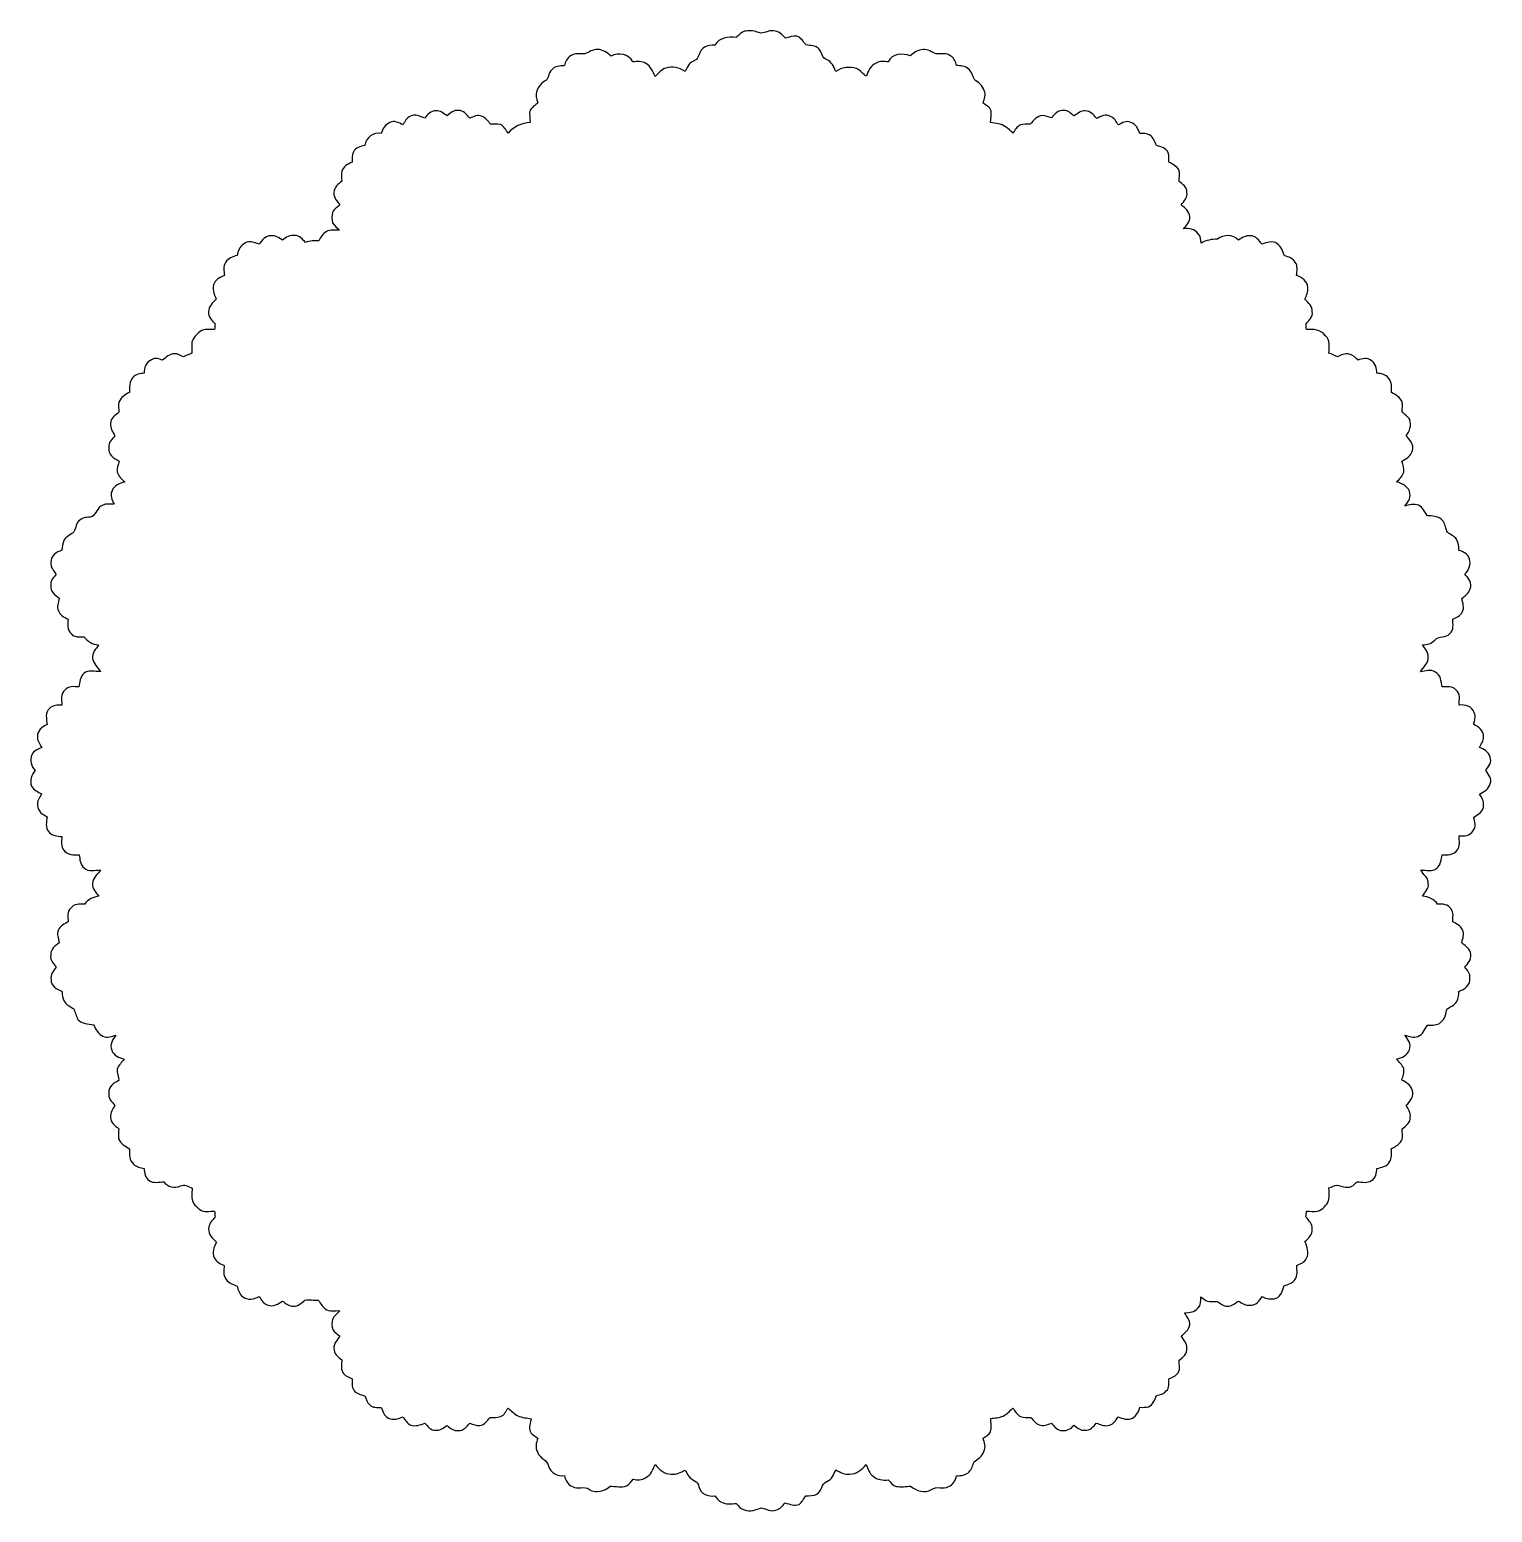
# Model space of a CAD drawing. Header units: centimetres. Extents: x -6.6 to 4.7, y -1.9 to 9.6.
import ezdxf

# ---------------------------------------------------------------- set-up
doc = ezdxf.new("R2010")
doc.units = ezdxf.units.CM
doc.header["$MEASUREMENT"] = 0
doc.layers.add('Layer 1', color=7, linetype='Continuous')

msp = doc.modelspace()

# ---------------------------------------------------------------- linework, layer by layer
at = {"layer": 'Layer 1', "color": 9}
msp.add_open_spline([(-0.98979, 9.55653), (-0.95206, 9.54123), (-0.91787, 9.57896), (-0.87898, 9.56952), (-0.87898, 9.56952), (-0.83889, 9.57071), (-0.81061, 9.54004), (-0.78468, 9.51411), (-0.78468, 9.51411), (-0.75523, 9.51885), (-0.7269, 9.53417), (-0.69628, 9.52941), (-0.69628, 9.52941), (-0.6621, 9.51885), (-0.64913, 9.48348), (-0.62553, 9.46107), (-0.62553, 9.46107), (-0.59251, 9.45281), (-0.55007, 9.45987), (-0.52655, 9.4304), (-0.52655, 9.4304), (-0.50174, 9.40566), (-0.50412, 9.36087), (-0.46758, 9.3479), (-0.46758, 9.3479), (-0.42747, 9.33253), (-0.41212, 9.29247), (-0.39683, 9.25712), (-0.39683, 9.25712), (-0.34971, 9.28779), (-0.29073, 9.29718), (-0.23765, 9.27956), (-0.23765, 9.27956), (-0.20702, 9.26538), (-0.18696, 9.2359), (-0.1587, 9.21942), (-0.1587, 9.21942), (-0.14812, 9.26072), (-0.12568, 9.30194), (-0.08563, 9.32081), (-0.08563, 9.32081), (-0.05731, 9.33848), (-0.0231, 9.33256), (0.00753, 9.33026), (0.00753, 9.33026), (0.03698, 9.39505), (0.11945, 9.40098), (0.17729, 9.37619), (0.17729, 9.37619), (0.20555, 9.401), (0.23738, 9.42455), (0.27749, 9.42574), (0.27749, 9.42574), (0.31397, 9.4281), (0.34586, 9.40569), (0.37763, 9.39156), (0.37763, 9.39156), (0.41661, 9.39037), (0.46016, 9.40217), (0.49204, 9.37505), (0.49204, 9.37505), (0.51794, 9.3597), (0.5262, 9.32906), (0.53564, 9.30314), (0.53564, 9.30314), (0.5639, 9.29721), (0.59811, 9.30194), (0.62163, 9.27956), (0.62163, 9.27956), (0.64994, 9.25951), (0.65822, 9.22413), (0.67238, 9.19347), (0.67238, 9.19347), (0.70421, 9.17227), (0.73718, 9.14748), (0.74779, 9.10978), (0.74779, 9.10978), (0.76313, 9.07792), (0.75017, 9.04374), (0.73956, 9.01313), (0.73956, 9.01313), (0.76194, 8.99545), (0.79144, 8.98246), (0.80083, 8.95415), (0.80083, 8.95415), (0.80554, 8.92351), (0.80083, 8.89285), (0.79732, 8.86342), (0.79732, 8.86342), (0.83737, 8.85631), (0.87984, 8.85395), (0.91281, 8.83038), (0.91281, 8.83038), (0.93286, 8.81506), (0.95173, 8.79738), (0.97059, 8.78087), (0.97059, 8.78087), (0.98475, 8.80564), (1.00004, 8.83157), (1.02719, 8.84567), (1.02719, 8.84567), (1.05195, 8.8516), (1.07788, 8.84924), (1.10381, 8.84924), (1.10381, 8.84924), (1.12738, 8.87991), (1.15569, 8.91409), (1.19811, 8.91642), (1.19811, 8.91642), (1.22168, 8.91528), (1.24404, 8.90586), (1.26647, 8.89877), (1.26647, 8.89877), (1.29005, 8.92703), (1.32069, 8.96241), (1.36196, 8.95534), (1.36196, 8.95534), (1.39493, 8.95772), (1.41737, 8.9306), (1.44211, 8.91409), (1.44211, 8.91409), (1.46801, 8.93177), (1.49394, 8.9577), (1.52815, 8.95296), (1.52815, 8.95296), (1.56707, 8.95177), (1.593, 8.91997), (1.61657, 8.89285), (1.61657, 8.89285), (1.64721, 8.9129), (1.68613, 8.93058), (1.72148, 8.91052), (1.72148, 8.91052), (1.75093, 8.89875), (1.76627, 8.86927), (1.78281, 8.84453), (1.78281, 8.84453), (1.81101, 8.85985), (1.84642, 8.88105), (1.87944, 8.8634), (1.87944, 8.8634), (1.91836, 8.8516), (1.93722, 8.81384), (1.9478, 8.7773), (1.9478, 8.7773), (1.97373, 8.7773), (2.00326, 8.78204), (2.02562, 8.76436), (2.02562, 8.76436), (2.05507, 8.74783), (2.06448, 8.71483), (2.07626, 8.68539), (2.07626, 8.68539), (2.11166, 8.67594), (2.15407, 8.66533), (2.16825, 8.62877), (2.16825, 8.62877), (2.17415, 8.60522), (2.17177, 8.58043), (2.17296, 8.55685), (2.17296, 8.55685), (2.20241, 8.54156), (2.23543, 8.52624), (2.25078, 8.49438), (2.25078, 8.49438), (2.25787, 8.4661), (2.25197, 8.43665), (2.25078, 8.40837), (2.25078, 8.40837), (2.28023, 8.38831), (2.31444, 8.36357), (2.31206, 8.32346), (2.31206, 8.32346), (2.31796, 8.28457), (2.28843, 8.25626), (2.26731, 8.22797), (2.26731, 8.22797), (2.29676, 8.20443), (2.33211, 8.17731), (2.3333, 8.13606), (2.3333, 8.13606), (2.33682, 8.0983), (2.30848, 8.06883), (2.28374, 8.04525), (2.28374, 8.04525), (2.32505, 8.04761), (2.37336, 8.0429), (2.39929, 8.00514), (2.39929, 8.00514), (2.41815, 7.98628), (2.41815, 7.95802), (2.42053, 7.93328), (2.42053, 7.93328), (2.46059, 7.95567), (2.50306, 7.96392), (2.54783, 7.96273), (2.54783, 7.96273), (2.595, 8.00284), (2.6657, 8.00049), (2.70935, 7.95686), (2.70935, 7.95686), (2.73761, 7.97218), (2.76476, 7.9934), (2.79897, 7.98866), (2.79897, 7.98866), (2.84141, 7.99223), (2.86728, 7.95331), (2.89091, 7.92386), (2.89091, 7.92386), (2.92626, 7.93799), (2.97219, 7.95447), (3.00759, 7.92855), (3.00759, 7.92855), (3.04061, 7.9073), (3.0512, 7.8696), (3.06538, 7.83544), (3.06538, 7.83544), (3.09602, 7.82602), (3.13017, 7.81657), (3.14671, 7.78707), (3.14671, 7.78707), (3.16915, 7.75646), (3.15967, 7.71754), (3.15729, 7.68336), (3.15729, 7.68336), (3.1974, 7.66798), (3.24453, 7.63975), (3.24334, 7.59139), (3.24334, 7.59139), (3.24805, 7.55839), (3.23275, 7.52889), (3.22214, 7.49942), (3.22214, 7.49942), (3.24805, 7.4723), (3.28107, 7.44523), (3.27874, 7.40396), (3.27874, 7.40396), (3.28345, 7.36509), (3.25397, 7.33678), (3.23037, 7.31085), (3.23037, 7.31085), (3.23161, 7.29905), (3.23161, 7.27667), (3.23275, 7.26606), (3.23275, 7.26606), (3.28697, 7.27193), (3.34591, 7.26606), (3.38013, 7.21888), (3.38013, 7.21888), (3.41905, 7.1847), (3.40838, 7.13046), (3.40719, 7.0845), (3.40719, 7.0845), (3.42963, 7.07624), (3.4508, 7.06566), (3.47204, 7.05505), (3.47204, 7.05505), (3.5003, 7.06918), (3.53096, 7.08566), (3.56517, 7.07743), (3.56517, 7.07743), (3.59108, 7.06799), (3.61116, 7.04912), (3.63121, 7.03031), (3.63121, 7.03031), (3.66418, 7.04206), (3.7031, 7.05148), (3.73255, 7.02674), (3.73255, 7.02674), (3.76795, 7.00788), (3.77734, 6.96663), (3.77615, 6.9289), (3.77615, 6.9289), (3.81036, 6.92771), (3.8469, 6.92064), (3.86696, 6.89117), (3.86696, 6.89117), (3.89641, 6.86172), (3.88815, 6.81812), (3.88934, 6.78158), (3.88934, 6.78158), (3.92117, 6.76271), (3.95776, 6.74382), (3.97192, 6.70728), (3.97192, 6.70728), (3.97658, 6.68135), (3.97306, 6.65542), (3.97068, 6.62949), (3.97068, 6.62949), (3.99192, 6.61182), (4.01547, 6.59531), (4.03082, 6.57171), (4.03082, 6.57171), (4.04378, 6.52692), (4.03082, 6.48212), (4.00256, 6.44794), (4.00256, 6.44794), (4.02962, 6.4173), (4.06497, 6.37957), (4.05087, 6.33478), (4.05087, 6.33478), (4.04262, 6.29234), (4.00256, 6.27112), (3.96954, 6.24992), (3.96954, 6.24992), (3.97777, 6.2228), (3.98959, 6.19568), (3.98364, 6.16618), (3.98364, 6.16618), (3.97541, 6.13557), (3.95062, 6.11432), (3.92824, 6.09194), (3.92824, 6.09194), (3.97303, 6.07895), (4.02605, 6.05302), (4.03201, 6.00116), (4.03201, 6.00116), (4.03904, 5.96341), (4.01433, 5.9316), (3.99189, 5.90448), (3.99189, 5.90448), (4.02605, 5.91623), (4.06264, 5.92216), (4.09799, 5.91155), (4.09799, 5.91155), (4.13215, 5.89623), (4.14631, 5.85853), (4.16636, 5.83021), (4.16636, 5.83021), (4.2029, 5.82783), (4.2465, 5.83021), (4.27484, 5.8019), (4.27484, 5.8019), (4.29841, 5.7819), (4.30429, 5.75121), (4.31257, 5.72293), (4.31257, 5.72293), (4.31847, 5.69231), (4.35501, 5.68636), (4.37504, 5.66636), (4.37504, 5.66636), (4.40687, 5.64276), (4.40925, 5.60032), (4.40925, 5.56378), (4.40925, 5.56378), (4.44812, 5.55198), (4.49524, 5.5284), (4.4941, 5.48009), (4.4941, 5.48009), (4.50236, 5.44117), (4.47995, 5.40699), (4.45518, 5.37987), (4.45518, 5.37987), (4.4823, 5.35037), (4.51416, 5.30914), (4.49648, 5.26671), (4.49648, 5.26671), (4.48823, 5.23252), (4.45637, 5.21368), (4.43163, 5.19363), (4.43163, 5.19363), (4.43986, 5.15944), (4.45407, 5.12052), (4.43515, 5.08753), (4.43515, 5.08753), (4.42219, 5.05805), (4.39036, 5.04628), (4.36326, 5.03332), (4.36326, 5.03332), (4.36207, 4.99556), (4.37385, 4.94844), (4.33964, 4.92134), (4.33964, 4.92134), (4.31019, 4.88481), (4.25359, 4.90835), (4.22415, 4.87181), (4.22415, 4.87181), (4.19938, 4.84469), (4.16406, 4.83644), (4.12866, 4.8353), (4.12866, 4.8353), (4.14633, 4.80461), (4.17583, 4.77752), (4.17345, 4.73979), (4.17345, 4.73979), (4.17697, 4.69261), (4.13339, 4.66435), (4.11337, 4.62663), (4.11337, 4.62663), (4.15109, 4.63131), (4.19351, 4.65136), (4.22767, 4.62427), (4.22767, 4.62427), (4.27127, 4.60308), (4.27127, 4.55117), (4.28074, 4.51111), (4.28074, 4.51111), (4.31728, 4.51111), (4.36088, 4.51936), (4.38684, 4.48756), (4.38684, 4.48756), (4.42338, 4.45928), (4.4116, 4.40972), (4.41041, 4.37083), (4.41041, 4.37083), (4.4564, 4.37554), (4.51061, 4.36022), (4.52828, 4.31304), (4.52828, 4.31304), (4.54363, 4.2824), (4.52828, 4.2506), (4.52358, 4.21993), (4.52358, 4.21993), (4.5625, 4.20581), (4.60258, 4.17157), (4.59903, 4.12564), (4.59903, 4.12564), (4.60261, 4.09497), (4.58017, 4.07023), (4.5672, 4.04311), (4.5672, 4.04311), (4.60261, 4.03012), (4.63915, 4.01012), (4.64973, 3.97001), (4.64973, 3.97001), (4.6674, 3.93228), (4.63795, 3.89571), (4.61671, 3.86629), (4.61671, 3.86629), (4.63676, 3.8356), (4.66626, 3.80144), (4.65092, 3.76374), (4.65092, 3.76374), (4.64034, 3.72244), (4.60261, 3.70241), (4.5684, 3.68473), (4.5684, 3.68473), (4.58374, 3.65767), (4.6038, 3.63055), (4.59903, 3.5975), (4.59903, 3.5975), (4.60142, 3.55271), (4.55779, 3.52675), (4.52358, 3.50675), (4.52358, 3.50675), (4.53416, 3.47137), (4.54363, 3.43126), (4.51767, 3.39946), (4.51767, 3.39946), (4.49648, 3.36051), (4.44931, 3.36173), (4.41039, 3.36173), (4.41039, 3.36173), (4.41039, 3.32517), (4.42216, 3.28154), (4.39623, 3.2509), (4.39623, 3.2509), (4.36797, 3.21552), (4.32082, 3.21319), (4.27955, 3.21671), (4.27955, 3.21671), (4.27129, 3.18017), (4.27251, 3.13654), (4.2383, 3.113), (4.2383, 3.113), (4.20409, 3.08119), (4.15459, 3.10006), (4.11334, 3.09768), (4.11334, 3.09768), (4.13578, 3.06582), (4.17456, 3.0387), (4.17343, 2.99507), (4.17343, 2.99507), (4.17819, 2.9562), (4.14866, 2.92673), (4.12863, 2.89726), (4.12863, 2.89726), (4.17456, 2.89374), (4.21825, 2.87487), (4.24418, 2.83595), (4.24418, 2.83595), (4.28185, 2.83833), (4.32665, 2.83362), (4.34908, 2.79827), (4.34908, 2.79827), (4.37147, 2.76996), (4.36205, 2.73223), (4.36205, 2.69924), (4.36205, 2.69924), (4.3903, 2.68506), (4.42332, 2.66977), (4.43637, 2.63794), (4.43637, 2.63794), (4.4528, 2.60611), (4.43983, 2.56954), (4.43161, 2.53658), (4.43161, 2.53658), (4.46224, 2.51417), (4.49646, 2.4894), (4.50116, 2.44813), (4.50116, 2.44813), (4.50707, 2.40807), (4.47754, 2.37621), (4.45404, 2.34912), (4.45404, 2.34912), (4.47518, 2.32554), (4.49997, 2.29961), (4.4941, 2.26427), (4.4941, 2.26427), (4.50236, 2.21122), (4.45166, 2.17936), (4.40925, 2.16285), (4.40925, 2.16285), (4.40806, 2.13695), (4.40687, 2.10864), (4.3939, 2.08387), (4.3939, 2.08387), (4.37618, 2.05681), (4.34559, 2.04382), (4.31844, 2.02847), (4.31844, 2.02847), (4.30786, 1.99196), (4.30429, 1.9483), (4.27013, 1.92473), (4.27013, 1.92473), (4.24301, 1.89763), (4.2029, 1.90467), (4.16755, 1.90234), (4.16755, 1.90234), (4.14631, 1.87168), (4.13101, 1.83043), (4.09328, 1.81511), (4.09328, 1.81511), (4.06026, 1.80215), (4.02491, 1.81395), (3.99309, 1.82569), (3.99309, 1.82569), (4.01785, 1.79389), (4.04378, 1.75383), (4.02724, 1.71137), (4.02724, 1.71137), (4.01309, 1.66774), (3.96832, 1.65006), (3.92705, 1.64062), (3.92705, 1.64062), (3.94829, 1.61823), (3.97189, 1.59701), (3.98364, 1.56757), (3.98364, 1.56757), (3.98959, 1.53687), (3.97893, 1.50743), (3.96954, 1.47914), (3.96954, 1.47914), (4.00137, 1.45909), (4.03904, 1.44139), (4.04968, 1.40249), (4.04968, 1.40249), (4.06735, 1.35651), (4.03433, 1.31407), (4.00256, 1.28459), (4.00256, 1.28459), (4.01785, 1.25634), (4.04023, 1.22686), (4.03433, 1.19146), (4.03433, 1.19146), (4.03904, 1.15024), (4.00018, 1.1255), (3.97068, 1.10306), (3.97068, 1.10306), (3.97192, 1.06888), (3.9825, 1.02993), (3.9589, 1.00051), (3.9589, 1.00051), (3.94242, 0.97455), (3.91178, 0.96397), (3.88815, 0.94741), (3.88815, 0.94741), (3.88815, 0.91328), (3.8953, 0.87669), (3.874, 0.84726), (3.874, 0.84726), (3.85399, 0.81189), (3.81277, 0.80482), (3.77737, 0.79771), (3.77737, 0.79771), (3.77504, 0.76352), (3.76912, 0.72347), (3.73612, 0.70463), (3.73612, 0.70463), (3.70429, 0.68103), (3.6618, 0.6928), (3.62531, 0.69518), (3.62531, 0.69518), (3.60407, 0.67632), (3.58401, 0.65039), (3.55337, 0.65274), (3.55337, 0.65274), (3.52393, 0.6492), (3.49911, 0.66449), (3.47204, 0.66925), (3.47204, 0.66925), (3.44966, 0.66576), (3.42844, 0.65515), (3.40719, 0.64682), (3.40719, 0.64682), (3.40719, 0.61501), (3.41315, 0.58085), (3.40486, 0.54905), (3.40486, 0.54905), (3.38833, 0.51249), (3.35769, 0.48063), (3.31877, 0.46769), (3.31877, 0.46769), (3.29046, 0.46415), (3.26217, 0.46653), (3.23392, 0.46769), (3.23392, 0.46769), (3.23273, 0.45235), (3.23034, 0.43703), (3.22921, 0.4229), (3.22921, 0.4229), (3.25159, 0.39581), (3.28223, 0.36866), (3.27871, 0.33093), (3.27871, 0.33093), (3.28342, 0.28965), (3.2504, 0.25899), (3.22212, 0.23428), (3.22212, 0.23428), (3.23627, 0.19303), (3.25627, 0.14704), (3.23508, 0.1058), (3.23508, 0.1058), (3.22093, 0.07397), (3.18677, 0.06222), (3.15846, 0.0492), (3.15846, 0.0492), (3.15965, 0.01266), (3.16909, -0.02859), (3.14436, -0.06044), (3.14436, -0.06044), (3.12668, -0.0887), (3.09128, -0.09701), (3.06178, -0.10756), (3.06178, -0.10756), (3.05006, -0.14413), (3.0382, -0.18773), (2.99931, -0.20422), (2.99931, -0.20422), (2.96277, -0.21485), (2.92385, -0.20898), (2.89088, -0.19011), (2.89088, -0.19011), (2.87202, -0.22311), (2.84376, -0.26084), (2.80008, -0.25608), (2.80008, -0.25608), (2.76587, -0.26203), (2.73761, -0.24195), (2.70933, -0.22546), (2.70933, -0.22546), (2.68335, -0.24316), (2.65744, -0.2679), (2.62323, -0.26438), (2.62323, -0.26438), (2.59259, -0.26555), (2.57021, -0.24195), (2.54547, -0.22903), (2.54547, -0.22903), (2.52071, -0.22665), (2.49478, -0.23136), (2.47115, -0.22665), (2.47115, -0.22665), (2.45234, -0.2184), (2.4358, -0.2066), (2.41932, -0.19366), (2.41932, -0.19366), (2.41932, -0.22427), (2.42051, -0.25735), (2.39688, -0.27973), (2.39688, -0.27973), (2.37217, -0.31153), (2.3297, -0.31508), (2.29316, -0.31508), (2.29316, -0.31508), (2.30965, -0.34458), (2.33796, -0.37281), (2.33327, -0.40935), (2.33327, -0.40935), (2.32851, -0.44827), (2.29549, -0.47303), (2.26729, -0.49658), (2.26729, -0.49658), (2.2861, -0.52487), (2.3156, -0.55201), (2.31203, -0.58855), (2.31203, -0.58855), (2.3156, -0.62983), (2.28258, -0.66049), (2.25075, -0.68049), (2.25075, -0.68049), (2.25194, -0.71709), (2.26491, -0.76185), (2.23421, -0.78897), (2.23421, -0.78897), (2.21773, -0.80784), (2.19416, -0.81493), (2.17294, -0.82435), (2.17294, -0.82435), (2.17056, -0.8562), (2.18003, -0.89507), (2.15288, -0.91867), (2.15288, -0.91867), (2.13521, -0.94222), (2.10576, -0.94928), (2.07742, -0.95286), (2.07742, -0.95286), (2.06565, -0.98701), (2.05036, -1.02358), (2.01495, -1.04125), (2.01495, -1.04125), (1.99376, -1.04596), (1.97135, -1.04477), (1.94897, -1.04477), (1.94897, -1.04477), (1.93838, -1.07782), (1.92304, -1.11198), (1.89118, -1.12849), (1.89118, -1.12849), (1.85583, -1.14738), (1.81572, -1.13087), (1.78157, -1.11907), (1.78157, -1.11907), (1.76032, -1.14616), (1.74026, -1.18389), (1.70137, -1.18511), (1.70137, -1.18511), (1.67073, -1.19098), (1.64128, -1.17685), (1.61295, -1.16622), (1.61295, -1.16622), (1.59056, -1.19214), (1.56463, -1.22516), (1.5269, -1.22045), (1.5269, -1.22045), (1.49156, -1.22638), (1.46563, -1.20273), (1.44205, -1.18156), (1.44205, -1.18156), (1.41843, -1.20627), (1.38779, -1.22868), (1.35125, -1.22278), (1.35125, -1.22278), (1.31233, -1.22638), (1.28878, -1.19336), (1.26753, -1.16738), (1.26753, -1.16738), (1.23576, -1.17799), (1.20274, -1.19098), (1.17091, -1.18034), (1.17091, -1.18034), (1.14379, -1.1686), (1.12611, -1.14378), (1.10844, -1.12261), (1.10844, -1.12261), (1.08137, -1.12139), (1.05184, -1.12849), (1.02711, -1.11547), (1.02711, -1.11547), (0.99999, -1.10256), (0.9858, -1.07422), (0.96932, -1.0507), (0.96932, -1.0507), (0.94694, -1.07308), (0.9222, -1.09663), (0.89386, -1.11195), (0.89386, -1.11195), (0.86441, -1.12608), (0.8302, -1.12608), (0.79843, -1.13084), (0.79843, -1.13084), (0.79956, -1.16502), (0.80782, -1.20037), (0.79724, -1.23456), (0.79724, -1.23456), (0.78308, -1.2558), (0.7607, -1.26877), (0.73945, -1.28292), (0.73945, -1.28292), (0.75123, -1.31592), (0.76303, -1.35246), (0.74535, -1.38548), (0.74535, -1.38548), (0.73358, -1.42321), (0.69818, -1.44207), (0.66989, -1.46562), (0.66989, -1.46562), (0.65812, -1.49152), (0.65341, -1.52335), (0.63097, -1.54224), (0.63097, -1.54224), (0.60621, -1.56936), (0.5685, -1.57172), (0.53435, -1.57291), (0.53435, -1.57291), (0.52726, -1.60709), (0.50842, -1.64366), (0.47183, -1.65543), (0.47183, -1.65543), (0.43177, -1.68019), (0.37988, -1.64715), (0.34218, -1.679), (0.34218, -1.679), (0.28916, -1.71081), (0.22545, -1.68961), (0.18068, -1.65308), (0.18068, -1.65308), (0.14414, -1.65308), (0.1076, -1.66249), (0.07106, -1.65429), (0.07106, -1.65429), (0.04156, -1.65191), (0.0274, -1.62241), (0.00859, -1.60474), (0.00859, -1.60474), (-0.03271, -1.6095), (-0.07631, -1.60355), (-0.10933, -1.57645), (-0.10933, -1.57645), (-0.13878, -1.55523), (-0.14706, -1.51869), (-0.16122, -1.48686), (-0.16122, -1.48686), (-0.19537, -1.52227), (-0.23549, -1.56232), (-0.28851, -1.55994), (-0.28851, -1.55994), (-0.32743, -1.56587), (-0.36278, -1.54343), (-0.3958, -1.52697), (-0.3958, -1.52697), (-0.41228, -1.56113), (-0.42644, -1.60124), (-0.46536, -1.61656), (-0.46536, -1.61656), (-0.50779, -1.63305), (-0.50308, -1.692), (-0.54198, -1.71319), (-0.54198, -1.71319), (-0.56674, -1.73089), (-0.59974, -1.72499), (-0.62799, -1.72732), (-0.62799, -1.72732), (-0.64334, -1.75094), (-0.65628, -1.77687), (-0.67988, -1.79336), (-0.67988, -1.79336), (-0.71525, -1.8063), (-0.75177, -1.79217), (-0.78598, -1.78156), (-0.78598, -1.78156), (-0.8072, -1.8028), (-0.82609, -1.83111), (-0.85786, -1.83699), (-0.85786, -1.83699), (-0.89681, -1.85466), (-0.93335, -1.82759), (-0.96986, -1.8205), (-0.96986, -1.8205), (-1.0123, -1.83228), (-1.05712, -1.85466), (-1.10073, -1.8358), (-1.10073, -1.8358), (-1.12901, -1.83111), (-1.14552, -1.80518), (-1.16436, -1.78632), (-1.16436, -1.78632), (-1.20209, -1.78748), (-1.24217, -1.79457), (-1.27752, -1.7769), (-1.27752, -1.7769), (-1.2999, -1.76629), (-1.31409, -1.74502), (-1.32938, -1.72734), (-1.32938, -1.72734), (-1.38124, -1.73449), (-1.439, -1.71321), (-1.45196, -1.65781), (-1.45196, -1.65781), (-1.4567, -1.60952), (-1.5121, -1.60952), (-1.53213, -1.57296), (-1.53213, -1.57296), (-1.54157, -1.55878), (-1.5498, -1.54346), (-1.55806, -1.52933), (-1.55806, -1.52933), (-1.59227, -1.54468), (-1.62764, -1.56589), (-1.66773, -1.55997), (-1.66773, -1.55997), (-1.71959, -1.56116), (-1.75848, -1.5234), (-1.78912, -1.48689), (-1.78912, -1.48689), (-1.80917, -1.5234), (-1.82097, -1.56941), (-1.86222, -1.58709), (-1.86222, -1.58709), (-1.8917, -1.60714), (-1.92586, -1.60952), (-1.95888, -1.59767), (-1.95888, -1.59767), (-1.97419, -1.61537), (-1.98716, -1.63895), (-2.00954, -1.65072), (-2.00954, -1.65072), (-2.05082, -1.66485), (-2.09442, -1.6531), (-2.1357, -1.6531), (-2.1357, -1.6531), (-2.18049, -1.69083), (-2.24412, -1.71086), (-2.2972, -1.67787), (-2.2972, -1.67787), (-2.33612, -1.6472), (-2.38798, -1.68025), (-2.42806, -1.65548), (-2.42806, -1.65548), (-2.46463, -1.64371), (-2.47992, -1.60593), (-2.48936, -1.57177), (-2.48936, -1.57177), (-2.54122, -1.57764), (-2.59665, -1.55052), (-2.61195, -1.49866), (-2.61195, -1.49866), (-2.6202, -1.448), (-2.68151, -1.43972), (-2.69566, -1.39257), (-2.69566, -1.39257), (-2.71804, -1.35719), (-2.70743, -1.3183), (-2.6945, -1.28295), (-2.6945, -1.28295), (-2.71804, -1.26647), (-2.74516, -1.25228), (-2.75577, -1.22397), (-2.75577, -1.22397), (-2.76165, -1.19334), (-2.75577, -1.16267), (-2.74516, -1.13436), (-2.74516, -1.13436), (-2.78054, -1.1261), (-2.81591, -1.12494), (-2.84891, -1.11079), (-2.84891, -1.11079), (-2.87719, -1.09547), (-2.90077, -1.07306), (-2.92437, -1.0507), (-2.92437, -1.0507), (-2.93969, -1.07425), (-2.95265, -1.10494), (-2.98212, -1.11547), (-2.98212, -1.11547), (-3.00805, -1.12846), (-3.03634, -1.12139), (-3.06346, -1.12261), (-3.06346, -1.12261), (-3.0847, -1.14851), (-3.1059, -1.18034), (-3.14127, -1.18386), (-3.14127, -1.18386), (-3.16956, -1.18741), (-3.19432, -1.17563), (-3.22025, -1.16735), (-3.22025, -1.16735), (-3.24147, -1.1945), (-3.2674, -1.22749), (-3.30746, -1.22276), (-3.30746, -1.22276), (-3.34283, -1.22868), (-3.37112, -1.20625), (-3.39472, -1.18386), (-3.39472, -1.18386), (-3.42065, -1.2027), (-3.44777, -1.22633), (-3.48195, -1.22043), (-3.48195, -1.22043), (-3.52084, -1.22514), (-3.54325, -1.19095), (-3.56683, -1.16619), (-3.56683, -1.16619), (-3.60101, -1.18153), (-3.63871, -1.19331), (-3.67528, -1.18153), (-3.67528, -1.18153), (-3.7024, -1.16857), (-3.71772, -1.14259), (-3.73423, -1.11904), (-3.73423, -1.11904), (-3.7696, -1.13084), (-3.81085, -1.14851), (-3.84623, -1.1273), (-3.84623, -1.1273), (-3.88041, -1.11317), (-3.89102, -1.0766), (-3.90282, -1.04594), (-3.90282, -1.04594), (-3.93227, -1.04361), (-3.96884, -1.05186), (-3.99122, -1.02588), (-3.99122, -1.02588), (-4.01244, -1.00826), (-4.0195, -0.98114), (-4.02892, -0.95637), (-4.02892, -0.95637), (-4.05956, -0.94696), (-4.09494, -0.94103), (-4.11261, -0.91274), (-4.11261, -0.91274), (-4.13386, -0.88795), (-4.12557, -0.8538), (-4.12677, -0.82432), (-4.12677, -0.82432), (-4.15389, -0.81257), (-4.18691, -0.80194), (-4.19987, -0.77363), (-4.19987, -0.77363), (-4.21635, -0.7442), (-4.20693, -0.70997), (-4.20574, -0.67816), (-4.20574, -0.67816), (-4.23641, -0.65811), (-4.27059, -0.62869), (-4.26705, -0.58855), (-4.26705, -0.58855), (-4.27059, -0.55201), (-4.23995, -0.52489), (-4.22228, -0.49658), (-4.22228, -0.49658), (-4.24112, -0.48007), (-4.26117, -0.46478), (-4.27649, -0.44472), (-4.27649, -0.44472), (-4.28591, -0.41996), (-4.28358, -0.39167), (-4.27887, -0.36574), (-4.27887, -0.36574), (-4.26707, -0.33863), (-4.23998, -0.32095), (-4.22109, -0.29978), (-4.22109, -0.29978), (-4.25882, -0.29621), (-4.30126, -0.31031), (-4.33425, -0.28441), (-4.33425, -0.28441), (-4.35783, -0.2679), (-4.37198, -0.24081), (-4.38846, -0.21842), (-4.38846, -0.21842), (-4.42265, -0.22075), (-4.45683, -0.2125), (-4.49102, -0.21726), (-4.49102, -0.21726), (-4.51578, -0.23848), (-4.54288, -0.2679), (-4.57944, -0.26438), (-4.57944, -0.26438), (-4.61243, -0.2679), (-4.63839, -0.24195), (-4.66432, -0.22546), (-4.66432, -0.22546), (-4.69615, -0.24433), (-4.73621, -0.27383), (-4.77513, -0.25608), (-4.77513, -0.25608), (-4.80812, -0.24671), (-4.82699, -0.2184), (-4.84347, -0.19131), (-4.84347, -0.19131), (-4.88239, -0.21017), (-4.93425, -0.22073), (-4.97081, -0.19247), (-4.97081, -0.19247), (-4.99791, -0.17244), (-5.005, -0.13942), (-5.01442, -0.10995), (-5.01442, -0.10995), (-5.04386, -0.09701), (-5.07924, -0.0887), (-5.0981, -0.05928), (-5.0981, -0.05928), (-5.1252, -0.02861), (-5.11461, 0.01266), (-5.11342, 0.0492), (-5.11342, 0.0492), (-5.14287, 0.06219), (-5.17708, 0.07632), (-5.19005, 0.10815), (-5.19005, 0.10815), (-5.21127, 0.14826), (-5.1924, 0.19306), (-5.17354, 0.22959), (-5.17354, 0.22959), (-5.20182, 0.25671), (-5.23717, 0.28735), (-5.23362, 0.33096), (-5.23362, 0.33096), (-5.236, 0.36752), (-5.20653, 0.39461), (-5.18412, 0.42054), (-5.18412, 0.42054), (-5.18528, 0.43586), (-5.18647, 0.45237), (-5.18767, 0.46772), (-5.18767, 0.46772), (-5.22539, 0.46888), (-5.26781, 0.45711), (-5.30083, 0.48066), (-5.30083, 0.48066), (-5.31969, 0.49365), (-5.33618, 0.51013), (-5.34917, 0.52902), (-5.34917, 0.52902), (-5.37274, 0.56437), (-5.36094, 0.60678), (-5.36094, 0.64573), (-5.36094, 0.64573), (-5.39044, 0.65629), (-5.42105, 0.67989), (-5.45172, 0.66221), (-5.45172, 0.66221), (-5.49768, 0.63978), (-5.54956, 0.65629), (-5.5802, 0.69521), (-5.5802, 0.69521), (-5.61674, 0.69164), (-5.65918, 0.68108), (-5.69101, 0.70465), (-5.69101, 0.70465), (-5.72284, 0.72468), (-5.7299, 0.76355), (-5.73109, 0.79773), (-5.73109, 0.79773), (-5.75935, 0.80488), (-5.7924, 0.80723), (-5.81362, 0.83078), (-5.81362, 0.83078), (-5.84664, 0.85906), (-5.84545, 0.9074), (-5.84309, 0.94744), (-5.84309, 0.94744), (-5.87608, 0.96749), (-5.91381, 0.98755), (-5.92794, 1.02647), (-5.92794, 1.02647), (-5.93032, 1.05237), (-5.92794, 1.07832), (-5.92678, 1.10309), (-5.92678, 1.10309), (-5.9539, 1.12664), (-5.99396, 1.15026), (-5.98925, 1.1927), (-5.98925, 1.1927), (-5.99396, 1.22689), (-5.97274, 1.25517), (-5.95742, 1.28462), (-5.95742, 1.28462), (-5.98216, 1.31052), (-6.01044, 1.34124), (-6.00338, 1.38013), (-6.00338, 1.38013), (-6.0093, 1.42845), (-5.96448, 1.45792), (-5.92559, 1.47441), (-5.92559, 1.47441), (-5.92913, 1.50504), (-5.94326, 1.53335), (-5.93855, 1.56402), (-5.93855, 1.56402), (-5.92794, 1.59463), (-5.90318, 1.61588), (-5.88431, 1.63945), (-5.88431, 1.63945), (-5.92204, 1.65244), (-5.968, 1.66657), (-5.97983, 1.71018), (-5.97983, 1.71018), (-5.99986, 1.7515), (-5.97274, 1.7927), (-5.94916, 1.82572), (-5.94916, 1.82572), (-5.98097, 1.81397), (-6.01634, 1.80215), (-6.04936, 1.8163), (-6.04936, 1.8163), (-6.08471, 1.83397), (-6.10238, 1.8717), (-6.12244, 1.90359), (-6.12244, 1.90359), (-6.16252, 1.91295), (-6.21205, 1.91065), (-6.2415, 1.946), (-6.2415, 1.946), (-6.25685, 1.97076), (-6.26037, 2.00143), (-6.27455, 2.02736), (-6.27455, 2.02736), (-6.29929, 2.04617), (-6.33111, 2.05797), (-6.34762, 2.08628), (-6.34762, 2.08628), (-6.36062, 2.10986), (-6.36297, 2.13698), (-6.36416, 2.1629), (-6.36416, 2.1629), (-6.40306, 2.17941), (-6.45137, 2.20537), (-6.44904, 2.25371), (-6.44904, 2.25371), (-6.45613, 2.29144), (-6.43253, 2.32205), (-6.40896, 2.34917), (-6.40896, 2.34917), (-6.43017, 2.3751), (-6.45729, 2.40341), (-6.45139, 2.43998), (-6.45139, 2.43998), (-6.45732, 2.48593), (-6.41721, 2.51424), (-6.38538, 2.53779), (-6.38538, 2.53779), (-6.39245, 2.5696), (-6.40776, 2.60497), (-6.39128, 2.63683), (-6.39128, 2.63683), (-6.37832, 2.66982), (-6.3453, 2.68395), (-6.31699, 2.69813), (-6.31699, 2.69813), (-6.31815, 2.73467), (-6.3276, 2.77708), (-6.29696, 2.8042), (-6.29696, 2.8042), (-6.27222, 2.83839), (-6.22742, 2.83839), (-6.1897, 2.83484), (-6.1897, 2.83484), (-6.16493, 2.87257), (-6.12368, 2.89143), (-6.08005, 2.89731), (-6.08005, 2.89731), (-6.10365, 2.9244), (-6.13191, 2.95628), (-6.12842, 2.99512), (-6.12842, 2.99512), (-6.1272, 3.03875), (-6.09069, 3.06707), (-6.06711, 3.09887), (-6.06711, 3.09887), (-6.10955, 3.09773), (-6.15906, 3.08236), (-6.19443, 3.11421), (-6.19443, 3.11421), (-6.22626, 3.13898), (-6.22507, 3.18139), (-6.23335, 3.21558), (-6.23335, 3.21558), (-6.27463, 3.21325), (-6.32294, 3.21558), (-6.35006, 3.25214), (-6.35006, 3.25214), (-6.37718, 3.27926), (-6.36654, 3.3217), (-6.36535, 3.35586), (-6.36535, 3.35586), (-6.40073, 3.36181), (-6.44436, 3.36059), (-6.46677, 3.39359), (-6.46677, 3.39359), (-6.49741, 3.42428), (-6.48328, 3.47143), (-6.47973, 3.50913), (-6.47973, 3.50913), (-6.51392, 3.52681), (-6.55281, 3.55273), (-6.554, 3.59636), (-6.554, 3.59636), (-6.55871, 3.62938), (-6.53749, 3.65645), (-6.52214, 3.68479), (-6.52214, 3.68479), (-6.55045, 3.70013), (-6.58228, 3.71543), (-6.59996, 3.74493), (-6.59996, 3.74493), (-6.61292, 3.7885), (-6.60112, 3.83327), (-6.57165, 3.86513), (-6.57165, 3.86513), (-6.60231, 3.89815), (-6.61409, 3.9453), (-6.59758, 3.98774), (-6.59758, 3.98774), (-6.58226, 4.01724), (-6.54924, 4.03017), (-6.52095, 4.04317), (-6.52095, 4.04317), (-6.53508, 4.07029), (-6.55749, 4.09502), (-6.55397, 4.12683), (-6.55397, 4.12683), (-6.55749, 4.17162), (-6.51624, 4.20231), (-6.4797, 4.21999), (-6.4797, 4.21999), (-6.48441, 4.26124), (-6.49738, 4.31545), (-6.45965, 4.34614), (-6.45965, 4.34614), (-6.43491, 4.37088), (-6.39837, 4.37088), (-6.36533, 4.37088), (-6.36533, 4.37088), (-6.36652, 4.40977), (-6.37832, 4.45811), (-6.34178, 4.48642), (-6.34178, 4.48642), (-6.31585, 4.51942), (-6.27225, 4.51235), (-6.23568, 4.51116), (-6.23568, 4.51116), (-6.22504, 4.54535), (-6.22742, 4.58778), (-6.19679, 4.61371), (-6.19679, 4.61371), (-6.16144, 4.64676), (-6.10953, 4.6267), (-6.06592, 4.62906), (-6.06592, 4.62906), (-6.08833, 4.66089), (-6.12371, 4.68801), (-6.12842, 4.72928), (-6.12842, 4.72928), (-6.13313, 4.77053), (-6.10365, 4.80233), (-6.0836, 4.83419), (-6.0836, 4.83419), (-6.12842, 4.83771), (-6.16615, 4.86245), (-6.1956, 4.89663), (-6.1956, 4.89663), (-6.22978, 4.89552), (-6.27103, 4.89195), (-6.2946, 4.92261), (-6.2946, 4.92261), (-6.32643, 4.95085), (-6.31937, 4.99567), (-6.31818, 5.03342), (-6.31818, 5.03342), (-6.34765, 5.0476), (-6.38184, 5.06409), (-6.39245, 5.09827), (-6.39245, 5.09827), (-6.40776, 5.12888), (-6.39128, 5.16193), (-6.38538, 5.19373), (-6.38538, 5.19373), (-6.41721, 5.21847), (-6.45846, 5.24676), (-6.45139, 5.29277), (-6.45139, 5.29277), (-6.45613, 5.32931), (-6.43017, 5.35526), (-6.40896, 5.37881), (-6.40896, 5.37881), (-6.42898, 5.40593), (-6.45491, 5.43305), (-6.4502, 5.46959), (-6.4502, 5.46959), (-6.45375, 5.52026), (-6.40776, 5.55208), (-6.36533, 5.56389), (-6.36533, 5.56389), (-6.363, 5.58979), (-6.36064, 5.61691), (-6.35003, 5.64053), (-6.35003, 5.64053), (-6.33469, 5.67234), (-6.29817, 5.68297), (-6.27341, 5.70536), (-6.27341, 5.70536), (-6.2569, 5.73602), (-6.25574, 5.77608), (-6.22626, 5.79733), (-6.22626, 5.79733), (-6.20152, 5.81971), (-6.16731, 5.81619), (-6.13667, 5.82207), (-6.13667, 5.82207), (-6.09897, 5.84212), (-6.09307, 5.8975), (-6.05066, 5.91165), (-6.05066, 5.91165), (-6.02354, 5.92459), (-5.99287, 5.9211), (-5.9634, 5.91991), (-5.9634, 5.91991), (-5.97874, 5.95171), (-5.99761, 5.98944), (-5.97874, 6.02363), (-5.97874, 6.02363), (-5.96223, 6.06374), (-5.91979, 6.08022), (-5.8809, 6.09202), (-5.8809, 6.09202), (-5.90447, 6.11321), (-5.93043, 6.13562), (-5.93866, 6.16745), (-5.93866, 6.16745), (-5.94337, 6.19693), (-5.9304, 6.22407), (-5.9245, 6.25233), (-5.9245, 6.25233), (-5.9634, 6.27358), (-6.01174, 6.30305), (-6.00348, 6.35491), (-6.00348, 6.35491), (-6.00941, 6.39378), (-5.97874, 6.4209), (-5.95633, 6.44683), (-5.95633, 6.44683), (-5.97401, 6.47633), (-5.99523, 6.5058), (-5.98935, 6.54115), (-5.98935, 6.54115), (-5.99171, 6.5824), (-5.954, 6.60595), (-5.92569, 6.62838), (-5.92569, 6.62838), (-5.92688, 6.65431), (-5.93276, 6.68143), (-5.92569, 6.70736), (-5.92569, 6.70736), (-5.91157, 6.7439), (-5.87619, 6.76277), (-5.84436, 6.78166), (-5.84436, 6.78166), (-5.84436, 6.82052), (-5.84793, 6.8677), (-5.81724, 6.89717), (-5.81724, 6.89717), (-5.79602, 6.9231), (-5.76184, 6.9266), (-5.7312, 6.92898), (-5.7312, 6.92898), (-5.73355, 6.97142), (-5.71585, 7.01737), (-5.67344, 7.03388), (-5.67344, 7.03388), (-5.64751, 7.05156), (-5.61568, 7.03976), (-5.58856, 7.03039), (-5.58856, 7.03039), (-5.56144, 7.05039), (-5.53551, 7.07987), (-5.49895, 7.07987), (-5.49895, 7.07987), (-5.47302, 7.08103), (-5.45061, 7.06574), (-5.42703, 7.05513), (-5.42703, 7.05513), (-5.40581, 7.06574), (-5.38459, 7.07513), (-5.36221, 7.08339), (-5.36221, 7.08339), (-5.36221, 7.11167), (-5.36576, 7.13998), (-5.36221, 7.16829), (-5.36221, 7.16829), (-5.35396, 7.20364), (-5.32565, 7.22957), (-5.29855, 7.25082), (-5.29855, 7.25082), (-5.26672, 7.27439), (-5.22428, 7.26494), (-5.18774, 7.26613), (-5.18774, 7.26613), (-5.18655, 7.27674), (-5.1842, 7.30032), (-5.1842, 7.31093), (-5.1842, 7.31093), (-5.20896, 7.33569), (-5.23725, 7.36517), (-5.2337, 7.40404), (-5.2337, 7.40404), (-5.23489, 7.44534), (-5.20071, 7.47362), (-5.17478, 7.50074), (-5.17478, 7.50074), (-5.19245, 7.53844), (-5.21129, 7.58562), (-5.18891, 7.62565), (-5.18891, 7.62565), (-5.17478, 7.65634), (-5.14176, 7.66925), (-5.11229, 7.68225), (-5.11229, 7.68225), (-5.11464, 7.71643), (-5.12406, 7.75416), (-5.10287, 7.78366), (-5.10287, 7.78366), (-5.08633, 7.81784), (-5.04746, 7.8261), (-5.01444, 7.83785), (-5.01444, 7.83785), (-5.00619, 7.8697), (-4.99677, 7.90389), (-4.96846, 7.92275), (-4.96846, 7.92275), (-4.93427, 7.95574), (-4.88358, 7.94043), (-4.84469, 7.92394), (-4.84469, 7.92394), (-4.82228, 7.95339), (-4.79635, 7.99112), (-4.75391, 7.98874), (-4.75391, 7.98874), (-4.71972, 7.99469), (-4.69147, 7.97225), (-4.66435, 7.95574), (-4.66435, 7.95574), (-4.63723, 7.97813), (-4.6054, 7.99699), (-4.56883, 7.99112), (-4.56883, 7.99112), (-4.53113, 7.9935), (-4.50874, 7.96162), (-4.48633, 7.93807), (-4.48633, 7.93807), (-4.45331, 7.94987), (-4.41913, 7.9522), (-4.38495, 7.94987), (-4.38495, 7.94987), (-4.3696, 7.97699), (-4.35309, 8.00522), (-4.32481, 8.02173), (-4.32481, 8.02173), (-4.29414, 8.03827), (-4.25763, 8.0312), (-4.22342, 8.03234), (-4.22342, 8.03234), (-4.24228, 8.05004), (-4.26234, 8.06772), (-4.27766, 8.09015), (-4.27766, 8.09015), (-4.28472, 8.11608), (-4.28356, 8.1432), (-4.27885, 8.16913), (-4.27885, 8.16913), (-4.26588, 8.19387), (-4.24231, 8.21038), (-4.22225, 8.22805), (-4.22225, 8.22805), (-4.24228, 8.25634), (-4.27176, 8.28584), (-4.26702, 8.32354), (-4.26702, 8.32354), (-4.26702, 8.36246), (-4.23403, 8.38958), (-4.20572, 8.4108), (-4.20572, 8.4108), (-4.2081, 8.43673), (-4.21162, 8.46266), (-4.20691, 8.4874), (-4.20691, 8.4874), (-4.19513, 8.52396), (-4.15857, 8.54164), (-4.12674, 8.55693), (-4.12674, 8.55693), (-4.12674, 8.58286), (-4.13264, 8.61236), (-4.11732, 8.63591), (-4.11732, 8.63591), (-4.10081, 8.6689), (-4.06192, 8.67716), (-4.03009, 8.6866), (-4.03009, 8.6866), (-4.01831, 8.74674), (-3.96407, 8.79156), (-3.90277, 8.77738), (-3.90277, 8.77738), (-3.89097, 8.81273), (-3.87329, 8.8493), (-3.83556, 8.86229), (-3.83556, 8.86229), (-3.80138, 8.88229), (-3.76603, 8.85991), (-3.73534, 8.84461), (-3.73534, 8.84461), (-3.72002, 8.86938), (-3.70706, 8.89883), (-3.67761, 8.9106), (-3.67761, 8.9106), (-3.64223, 8.93066), (-3.60215, 8.9106), (-3.5668, 8.89766), (-3.5668, 8.89766), (-3.54556, 8.92359), (-3.51846, 8.95304), (-3.48192, 8.95304), (-3.48192, 8.95304), (-3.44774, 8.95658), (-3.42178, 8.93185), (-3.39469, 8.91417), (-3.39469, 8.91417), (-3.36873, 8.93423), (-3.3428, 8.96135), (-3.30627, 8.95542), (-3.30627, 8.95542), (-3.26735, 8.95899), (-3.24261, 8.92243), (-3.22022, 8.8965), (-3.22022, 8.8965), (-3.19075, 8.90711), (-3.15895, 8.92597), (-3.12828, 8.91063), (-3.12828, 8.91063), (-3.09762, 8.90121), (-3.07875, 8.8729), (-3.05872, 8.84935), (-3.05872, 8.84935), (-3.03398, 8.84935), (-3.00803, 8.8517), (-2.98326, 8.84697), (-2.98326, 8.84697), (-2.95498, 8.83403), (-2.93966, 8.80453), (-2.92315, 8.77979), (-2.92315, 8.77979), (-2.88187, 8.83165), (-2.81943, 8.85874), (-2.75339, 8.86231), (-2.75339, 8.86231), (-2.75575, 8.89412), (-2.76165, 8.92711), (-2.75458, 8.95777), (-2.75458, 8.95777), (-2.73926, 8.98135), (-2.71569, 8.9967), (-2.69447, 9.01434), (-2.69447, 9.01434), (-2.72511, 9.07332), (-2.70153, 9.14875), (-2.64375, 9.18058), (-2.64375, 9.18058), (-2.60724, 9.1959), (-2.61782, 9.24424), (-2.58835, 9.26781), (-2.58835, 9.26781), (-2.56474, 9.29843), (-2.52588, 9.30081), (-2.4905, 9.29962), (-2.4905, 9.29962), (-2.48106, 9.33031), (-2.46926, 9.36328), (-2.43862, 9.37859), (-2.43862, 9.37859), (-2.40798, 9.4022), (-2.36789, 9.3904), (-2.33252, 9.39159), (-2.33252, 9.39159), (-2.30072, 9.40452), (-2.27008, 9.42812), (-2.23351, 9.42577), (-2.23351, 9.42577), (-2.19224, 9.42577), (-2.15805, 9.40103), (-2.12977, 9.37508), (-2.12977, 9.37508), (-2.07201, 9.40333), (-1.99068, 9.39275), (-1.9612, 9.33028), (-1.9612, 9.33028), (-1.92821, 9.33377), (-1.89167, 9.33735), (-1.8622, 9.31845), (-1.8622, 9.31845), (-1.82328, 9.29724), (-1.80796, 9.2548), (-1.79028, 9.21826), (-1.79028, 9.21826), (-1.76316, 9.24069), (-1.74194, 9.27247), (-1.70776, 9.28311), (-1.70776, 9.28311), (-1.65707, 9.2961), (-1.60166, 9.28784), (-1.55922, 9.25718), (-1.55922, 9.25718), (-1.54861, 9.27604), (-1.53919, 9.2961), (-1.52623, 9.31377), (-1.52623, 9.31377), (-1.50855, 9.33735), (-1.46844, 9.33735), (-1.46016, 9.36682), (-1.46016, 9.36682), (-1.44839, 9.39508), (-1.43661, 9.42691), (-1.40949, 9.44461), (-1.40949, 9.44461), (-1.38476, 9.45755), (-1.35645, 9.45755), (-1.32933, 9.4599), (-1.32933, 9.4599), (-1.29514, 9.51652), (-1.22442, 9.52827), (-1.16428, 9.51766), (-1.16428, 9.51766), (-1.14187, 9.53772), (-1.12184, 9.56603), (-1.09001, 9.56838), (-1.09001, 9.56838), (-1.0558, 9.5742), (-1.02162, 9.56714), (-0.98979, 9.55653), (-0.98979, 9.55653), (-0.98979, 9.55653), (-0.98979, 9.55653), (-0.98979, 9.55653)], degree=3, knots=[0, 0, 0, 0, 0.00230415, 0.00230415, 0.00230415, 0.00230415, 0.00460829, 0.00460829, 0.00460829, 0.00460829, 0.00691244, 0.00691244, 0.00691244, 0.00691244, 0.00921659, 0.00921659, 0.00921659, 0.00921659, 0.01152074, 0.01152074, 0.01152074, 0.01152074, 0.01382488, 0.01382488, 0.01382488, 0.01382488, 0.01612903, 0.01612903, 0.01612903, 0.01612903, 0.01843318, 0.01843318, 0.01843318, 0.01843318, 0.02073733, 0.02073733, 0.02073733, 0.02073733, 0.02304147, 0.02304147, 0.02304147, 0.02304147, 0.02534562, 0.02534562, 0.02534562, 0.02534562, 0.02764977, 0.02764977, 0.02764977, 0.02764977, 0.02995392, 0.02995392, 0.02995392, 0.02995392, 0.03225806, 0.03225806, 0.03225806, 0.03225806, 0.03456221, 0.03456221, 0.03456221, 0.03456221, 0.03686636, 0.03686636, 0.03686636, 0.03686636, 0.03917051, 0.03917051, 0.03917051, 0.03917051, 0.04147465, 0.04147465, 0.04147465, 0.04147465, 0.0437788, 0.0437788, 0.0437788, 0.0437788, 0.04608295, 0.04608295, 0.04608295, 0.04608295, 0.0483871, 0.0483871, 0.0483871, 0.0483871, 0.05069124, 0.05069124, 0.05069124, 0.05069124, 0.05299539, 0.05299539, 0.05299539, 0.05299539, 0.05529954, 0.05529954, 0.05529954, 0.05529954, 0.05760369, 0.05760369, 0.05760369, 0.05760369, 0.05990783, 0.05990783, 0.05990783, 0.05990783, 0.06221198, 0.06221198, 0.06221198, 0.06221198, 0.06451613, 0.06451613, 0.06451613, 0.06451613, 0.06682028, 0.06682028, 0.06682028, 0.06682028, 0.06912442, 0.06912442, 0.06912442, 0.06912442, 0.07142857, 0.07142857, 0.07142857, 0.07142857, 0.07373272, 0.07373272, 0.07373272, 0.07373272, 0.07603687, 0.07603687, 0.07603687, 0.07603687, 0.07834101, 0.07834101, 0.07834101, 0.07834101, 0.08064516, 0.08064516, 0.08064516, 0.08064516, 0.08294931, 0.08294931, 0.08294931, 0.08294931, 0.08525346, 0.08525346, 0.08525346, 0.08525346, 0.0875576, 0.0875576, 0.0875576, 0.0875576, 0.08986175, 0.08986175, 0.08986175, 0.08986175, 0.0921659, 0.0921659, 0.0921659, 0.0921659, 0.09447005, 0.09447005, 0.09447005, 0.09447005, 0.09677419, 0.09677419, 0.09677419, 0.09677419, 0.09907834, 0.09907834, 0.09907834, 0.09907834, 0.10138249, 0.10138249, 0.10138249, 0.10138249, 0.10368664, 0.10368664, 0.10368664, 0.10368664, 0.10599078, 0.10599078, 0.10599078, 0.10599078, 0.10829493, 0.10829493, 0.10829493, 0.10829493, 0.11059908, 0.11059908, 0.11059908, 0.11059908, 0.11290323, 0.11290323, 0.11290323, 0.11290323, 0.11520737, 0.11520737, 0.11520737, 0.11520737, 0.11751152, 0.11751152, 0.11751152, 0.11751152, 0.11981567, 0.11981567, 0.11981567, 0.11981567, 0.12211982, 0.12211982, 0.12211982, 0.12211982, 0.12442396, 0.12442396, 0.12442396, 0.12442396, 0.12672811, 0.12672811, 0.12672811, 0.12672811, 0.12903226, 0.12903226, 0.12903226, 0.12903226, 0.13133641, 0.13133641, 0.13133641, 0.13133641, 0.13364055, 0.13364055, 0.13364055, 0.13364055, 0.1359447, 0.1359447, 0.1359447, 0.1359447, 0.13824885, 0.13824885, 0.13824885, 0.13824885, 0.140553, 0.140553, 0.140553, 0.140553, 0.14285714, 0.14285714, 0.14285714, 0.14285714, 0.14516129, 0.14516129, 0.14516129, 0.14516129, 0.14746544, 0.14746544, 0.14746544, 0.14746544, 0.14976959, 0.14976959, 0.14976959, 0.14976959, 0.15207373, 0.15207373, 0.15207373, 0.15207373, 0.15437788, 0.15437788, 0.15437788, 0.15437788, 0.15668203, 0.15668203, 0.15668203, 0.15668203, 0.15898618, 0.15898618, 0.15898618, 0.15898618, 0.16129032, 0.16129032, 0.16129032, 0.16129032, 0.16359447, 0.16359447, 0.16359447, 0.16359447, 0.16589862, 0.16589862, 0.16589862, 0.16589862, 0.16820276, 0.16820276, 0.16820276, 0.16820276, 0.17050691, 0.17050691, 0.17050691, 0.17050691, 0.17281106, 0.17281106, 0.17281106, 0.17281106, 0.17511521, 0.17511521, 0.17511521, 0.17511521, 0.17741935, 0.17741935, 0.17741935, 0.17741935, 0.1797235, 0.1797235, 0.1797235, 0.1797235, 0.18202765, 0.18202765, 0.18202765, 0.18202765, 0.1843318, 0.1843318, 0.1843318, 0.1843318, 0.18663594, 0.18663594, 0.18663594, 0.18663594, 0.18894009, 0.18894009, 0.18894009, 0.18894009, 0.19124424, 0.19124424, 0.19124424, 0.19124424, 0.19354839, 0.19354839, 0.19354839, 0.19354839, 0.19585253, 0.19585253, 0.19585253, 0.19585253, 0.19815668, 0.19815668, 0.19815668, 0.19815668, 0.20046083, 0.20046083, 0.20046083, 0.20046083, 0.20276498, 0.20276498, 0.20276498, 0.20276498, 0.20506912, 0.20506912, 0.20506912, 0.20506912, 0.20737327, 0.20737327, 0.20737327, 0.20737327, 0.20967742, 0.20967742, 0.20967742, 0.20967742, 0.21198157, 0.21198157, 0.21198157, 0.21198157, 0.21428571, 0.21428571, 0.21428571, 0.21428571, 0.21658986, 0.21658986, 0.21658986, 0.21658986, 0.21889401, 0.21889401, 0.21889401, 0.21889401, 0.22119816, 0.22119816, 0.22119816, 0.22119816, 0.2235023, 0.2235023, 0.2235023, 0.2235023, 0.22580645, 0.22580645, 0.22580645, 0.22580645, 0.2281106, 0.2281106, 0.2281106, 0.2281106, 0.23041475, 0.23041475, 0.23041475, 0.23041475, 0.23271889, 0.23271889, 0.23271889, 0.23271889, 0.23502304, 0.23502304, 0.23502304, 0.23502304, 0.23732719, 0.23732719, 0.23732719, 0.23732719, 0.23963134, 0.23963134, 0.23963134, 0.23963134, 0.24193548, 0.24193548, 0.24193548, 0.24193548, 0.24423963, 0.24423963, 0.24423963, 0.24423963, 0.24654378, 0.24654378, 0.24654378, 0.24654378, 0.24884793, 0.24884793, 0.24884793, 0.24884793, 0.25115207, 0.25115207, 0.25115207, 0.25115207, 0.25345622, 0.25345622, 0.25345622, 0.25345622, 0.25576037, 0.25576037, 0.25576037, 0.25576037, 0.25806452, 0.25806452, 0.25806452, 0.25806452, 0.26036866, 0.26036866, 0.26036866, 0.26036866, 0.26267281, 0.26267281, 0.26267281, 0.26267281, 0.26497696, 0.26497696, 0.26497696, 0.26497696, 0.26728111, 0.26728111, 0.26728111, 0.26728111, 0.26958525, 0.26958525, 0.26958525, 0.26958525, 0.2718894, 0.2718894, 0.2718894, 0.2718894, 0.27419355, 0.27419355, 0.27419355, 0.27419355, 0.2764977, 0.2764977, 0.2764977, 0.2764977, 0.27880184, 0.27880184, 0.27880184, 0.27880184, 0.28110599, 0.28110599, 0.28110599, 0.28110599, 0.28341014, 0.28341014, 0.28341014, 0.28341014, 0.28571429, 0.28571429, 0.28571429, 0.28571429, 0.28801843, 0.28801843, 0.28801843, 0.28801843, 0.29032258, 0.29032258, 0.29032258, 0.29032258, 0.29262673, 0.29262673, 0.29262673, 0.29262673, 0.29493088, 0.29493088, 0.29493088, 0.29493088, 0.29723502, 0.29723502, 0.29723502, 0.29723502, 0.29953917, 0.29953917, 0.29953917, 0.29953917, 0.30184332, 0.30184332, 0.30184332, 0.30184332, 0.30414747, 0.30414747, 0.30414747, 0.30414747, 0.30645161, 0.30645161, 0.30645161, 0.30645161, 0.30875576, 0.30875576, 0.30875576, 0.30875576, 0.31105991, 0.31105991, 0.31105991, 0.31105991, 0.31336406, 0.31336406, 0.31336406, 0.31336406, 0.3156682, 0.3156682, 0.3156682, 0.3156682, 0.31797235, 0.31797235, 0.31797235, 0.31797235, 0.3202765, 0.3202765, 0.3202765, 0.3202765, 0.32258065, 0.32258065, 0.32258065, 0.32258065, 0.32488479, 0.32488479, 0.32488479, 0.32488479, 0.32718894, 0.32718894, 0.32718894, 0.32718894, 0.32949309, 0.32949309, 0.32949309, 0.32949309, 0.33179724, 0.33179724, 0.33179724, 0.33179724, 0.33410138, 0.33410138, 0.33410138, 0.33410138, 0.33640553, 0.33640553, 0.33640553, 0.33640553, 0.33870968, 0.33870968, 0.33870968, 0.33870968, 0.34101382, 0.34101382, 0.34101382, 0.34101382, 0.34331797, 0.34331797, 0.34331797, 0.34331797, 0.34562212, 0.34562212, 0.34562212, 0.34562212, 0.34792627, 0.34792627, 0.34792627, 0.34792627, 0.35023041, 0.35023041, 0.35023041, 0.35023041, 0.35253456, 0.35253456, 0.35253456, 0.35253456, 0.35483871, 0.35483871, 0.35483871, 0.35483871, 0.35714286, 0.35714286, 0.35714286, 0.35714286, 0.359447, 0.359447, 0.359447, 0.359447, 0.36175115, 0.36175115, 0.36175115, 0.36175115, 0.3640553, 0.3640553, 0.3640553, 0.3640553, 0.36635945, 0.36635945, 0.36635945, 0.36635945, 0.36866359, 0.36866359, 0.36866359, 0.36866359, 0.37096774, 0.37096774, 0.37096774, 0.37096774, 0.37327189, 0.37327189, 0.37327189, 0.37327189, 0.37557604, 0.37557604, 0.37557604, 0.37557604, 0.37788018, 0.37788018, 0.37788018, 0.37788018, 0.38018433, 0.38018433, 0.38018433, 0.38018433, 0.38248848, 0.38248848, 0.38248848, 0.38248848, 0.38479263, 0.38479263, 0.38479263, 0.38479263, 0.38709677, 0.38709677, 0.38709677, 0.38709677, 0.38940092, 0.38940092, 0.38940092, 0.38940092, 0.39170507, 0.39170507, 0.39170507, 0.39170507, 0.39400922, 0.39400922, 0.39400922, 0.39400922, 0.39631336, 0.39631336, 0.39631336, 0.39631336, 0.39861751, 0.39861751, 0.39861751, 0.39861751, 0.40092166, 0.40092166, 0.40092166, 0.40092166, 0.40322581, 0.40322581, 0.40322581, 0.40322581, 0.40552995, 0.40552995, 0.40552995, 0.40552995, 0.4078341, 0.4078341, 0.4078341, 0.4078341, 0.41013825, 0.41013825, 0.41013825, 0.41013825, 0.4124424, 0.4124424, 0.4124424, 0.4124424, 0.41474654, 0.41474654, 0.41474654, 0.41474654, 0.41705069, 0.41705069, 0.41705069, 0.41705069, 0.41935484, 0.41935484, 0.41935484, 0.41935484, 0.42165899, 0.42165899, 0.42165899, 0.42165899, 0.42396313, 0.42396313, 0.42396313, 0.42396313, 0.42626728, 0.42626728, 0.42626728, 0.42626728, 0.42857143, 0.42857143, 0.42857143, 0.42857143, 0.43087558, 0.43087558, 0.43087558, 0.43087558, 0.43317972, 0.43317972, 0.43317972, 0.43317972, 0.43548387, 0.43548387, 0.43548387, 0.43548387, 0.43778802, 0.43778802, 0.43778802, 0.43778802, 0.44009217, 0.44009217, 0.44009217, 0.44009217, 0.44239631, 0.44239631, 0.44239631, 0.44239631, 0.44470046, 0.44470046, 0.44470046, 0.44470046, 0.44700461, 0.44700461, 0.44700461, 0.44700461, 0.44930876, 0.44930876, 0.44930876, 0.44930876, 0.4516129, 0.4516129, 0.4516129, 0.4516129, 0.45391705, 0.45391705, 0.45391705, 0.45391705, 0.4562212, 0.4562212, 0.4562212, 0.4562212, 0.45852535, 0.45852535, 0.45852535, 0.45852535, 0.46082949, 0.46082949, 0.46082949, 0.46082949, 0.46313364, 0.46313364, 0.46313364, 0.46313364, 0.46543779, 0.46543779, 0.46543779, 0.46543779, 0.46774194, 0.46774194, 0.46774194, 0.46774194, 0.47004608, 0.47004608, 0.47004608, 0.47004608, 0.47235023, 0.47235023, 0.47235023, 0.47235023, 0.47465438, 0.47465438, 0.47465438, 0.47465438, 0.47695853, 0.47695853, 0.47695853, 0.47695853, 0.47926267, 0.47926267, 0.47926267, 0.47926267, 0.48156682, 0.48156682, 0.48156682, 0.48156682, 0.48387097, 0.48387097, 0.48387097, 0.48387097, 0.48617512, 0.48617512, 0.48617512, 0.48617512, 0.48847926, 0.48847926, 0.48847926, 0.48847926, 0.49078341, 0.49078341, 0.49078341, 0.49078341, 0.49308756, 0.49308756, 0.49308756, 0.49308756, 0.49539171, 0.49539171, 0.49539171, 0.49539171, 0.49769585, 0.49769585, 0.49769585, 0.49769585, 0.5, 0.5, 0.5, 0.5, 0.50230415, 0.50230415, 0.50230415, 0.50230415, 0.50460829, 0.50460829, 0.50460829, 0.50460829, 0.50691244, 0.50691244, 0.50691244, 0.50691244, 0.50921659, 0.50921659, 0.50921659, 0.50921659, 0.51152074, 0.51152074, 0.51152074, 0.51152074, 0.51382488, 0.51382488, 0.51382488, 0.51382488, 0.51612903, 0.51612903, 0.51612903, 0.51612903, 0.51843318, 0.51843318, 0.51843318, 0.51843318, 0.52073733, 0.52073733, 0.52073733, 0.52073733, 0.52304147, 0.52304147, 0.52304147, 0.52304147, 0.52534562, 0.52534562, 0.52534562, 0.52534562, 0.52764977, 0.52764977, 0.52764977, 0.52764977, 0.52995392, 0.52995392, 0.52995392, 0.52995392, 0.53225806, 0.53225806, 0.53225806, 0.53225806, 0.53456221, 0.53456221, 0.53456221, 0.53456221, 0.53686636, 0.53686636, 0.53686636, 0.53686636, 0.53917051, 0.53917051, 0.53917051, 0.53917051, 0.54147465, 0.54147465, 0.54147465, 0.54147465, 0.5437788, 0.5437788, 0.5437788, 0.5437788, 0.54608295, 0.54608295, 0.54608295, 0.54608295, 0.5483871, 0.5483871, 0.5483871, 0.5483871, 0.55069124, 0.55069124, 0.55069124, 0.55069124, 0.55299539, 0.55299539, 0.55299539, 0.55299539, 0.55529954, 0.55529954, 0.55529954, 0.55529954, 0.55760369, 0.55760369, 0.55760369, 0.55760369, 0.55990783, 0.55990783, 0.55990783, 0.55990783, 0.56221198, 0.56221198, 0.56221198, 0.56221198, 0.56451613, 0.56451613, 0.56451613, 0.56451613, 0.56682028, 0.56682028, 0.56682028, 0.56682028, 0.56912442, 0.56912442, 0.56912442, 0.56912442, 0.57142857, 0.57142857, 0.57142857, 0.57142857, 0.57373272, 0.57373272, 0.57373272, 0.57373272, 0.57603687, 0.57603687, 0.57603687, 0.57603687, 0.57834101, 0.57834101, 0.57834101, 0.57834101, 0.58064516, 0.58064516, 0.58064516, 0.58064516, 0.58294931, 0.58294931, 0.58294931, 0.58294931, 0.58525346, 0.58525346, 0.58525346, 0.58525346, 0.5875576, 0.5875576, 0.5875576, 0.5875576, 0.58986175, 0.58986175, 0.58986175, 0.58986175, 0.5921659, 0.5921659, 0.5921659, 0.5921659, 0.59447005, 0.59447005, 0.59447005, 0.59447005, 0.59677419, 0.59677419, 0.59677419, 0.59677419, 0.59907834, 0.59907834, 0.59907834, 0.59907834, 0.60138249, 0.60138249, 0.60138249, 0.60138249, 0.60368664, 0.60368664, 0.60368664, 0.60368664, 0.60599078, 0.60599078, 0.60599078, 0.60599078, 0.60829493, 0.60829493, 0.60829493, 0.60829493, 0.61059908, 0.61059908, 0.61059908, 0.61059908, 0.61290323, 0.61290323, 0.61290323, 0.61290323, 0.61520737, 0.61520737, 0.61520737, 0.61520737, 0.61751152, 0.61751152, 0.61751152, 0.61751152, 0.61981567, 0.61981567, 0.61981567, 0.61981567, 0.62211982, 0.62211982, 0.62211982, 0.62211982, 0.62442396, 0.62442396, 0.62442396, 0.62442396, 0.62672811, 0.62672811, 0.62672811, 0.62672811, 0.62903226, 0.62903226, 0.62903226, 0.62903226, 0.63133641, 0.63133641, 0.63133641, 0.63133641, 0.63364055, 0.63364055, 0.63364055, 0.63364055, 0.6359447, 0.6359447, 0.6359447, 0.6359447, 0.63824885, 0.63824885, 0.63824885, 0.63824885, 0.640553, 0.640553, 0.640553, 0.640553, 0.64285714, 0.64285714, 0.64285714, 0.64285714, 0.64516129, 0.64516129, 0.64516129, 0.64516129, 0.64746544, 0.64746544, 0.64746544, 0.64746544, 0.64976959, 0.64976959, 0.64976959, 0.64976959, 0.65207373, 0.65207373, 0.65207373, 0.65207373, 0.65437788, 0.65437788, 0.65437788, 0.65437788, 0.65668203, 0.65668203, 0.65668203, 0.65668203, 0.65898618, 0.65898618, 0.65898618, 0.65898618, 0.66129032, 0.66129032, 0.66129032, 0.66129032, 0.66359447, 0.66359447, 0.66359447, 0.66359447, 0.66589862, 0.66589862, 0.66589862, 0.66589862, 0.66820276, 0.66820276, 0.66820276, 0.66820276, 0.67050691, 0.67050691, 0.67050691, 0.67050691, 0.67281106, 0.67281106, 0.67281106, 0.67281106, 0.67511521, 0.67511521, 0.67511521, 0.67511521, 0.67741935, 0.67741935, 0.67741935, 0.67741935, 0.6797235, 0.6797235, 0.6797235, 0.6797235, 0.68202765, 0.68202765, 0.68202765, 0.68202765, 0.6843318, 0.6843318, 0.6843318, 0.6843318, 0.68663594, 0.68663594, 0.68663594, 0.68663594, 0.68894009, 0.68894009, 0.68894009, 0.68894009, 0.69124424, 0.69124424, 0.69124424, 0.69124424, 0.69354839, 0.69354839, 0.69354839, 0.69354839, 0.69585253, 0.69585253, 0.69585253, 0.69585253, 0.69815668, 0.69815668, 0.69815668, 0.69815668, 0.70046083, 0.70046083, 0.70046083, 0.70046083, 0.70276498, 0.70276498, 0.70276498, 0.70276498, 0.70506912, 0.70506912, 0.70506912, 0.70506912, 0.70737327, 0.70737327, 0.70737327, 0.70737327, 0.70967742, 0.70967742, 0.70967742, 0.70967742, 0.71198157, 0.71198157, 0.71198157, 0.71198157, 0.71428571, 0.71428571, 0.71428571, 0.71428571, 0.71658986, 0.71658986, 0.71658986, 0.71658986, 0.71889401, 0.71889401, 0.71889401, 0.71889401, 0.72119816, 0.72119816, 0.72119816, 0.72119816, 0.7235023, 0.7235023, 0.7235023, 0.7235023, 0.72580645, 0.72580645, 0.72580645, 0.72580645, 0.7281106, 0.7281106, 0.7281106, 0.7281106, 0.73041475, 0.73041475, 0.73041475, 0.73041475, 0.73271889, 0.73271889, 0.73271889, 0.73271889, 0.73502304, 0.73502304, 0.73502304, 0.73502304, 0.73732719, 0.73732719, 0.73732719, 0.73732719, 0.73963134, 0.73963134, 0.73963134, 0.73963134, 0.74193548, 0.74193548, 0.74193548, 0.74193548, 0.74423963, 0.74423963, 0.74423963, 0.74423963, 0.74654378, 0.74654378, 0.74654378, 0.74654378, 0.74884793, 0.74884793, 0.74884793, 0.74884793, 0.75115207, 0.75115207, 0.75115207, 0.75115207, 0.75345622, 0.75345622, 0.75345622, 0.75345622, 0.75576037, 0.75576037, 0.75576037, 0.75576037, 0.75806452, 0.75806452, 0.75806452, 0.75806452, 0.76036866, 0.76036866, 0.76036866, 0.76036866, 0.76267281, 0.76267281, 0.76267281, 0.76267281, 0.76497696, 0.76497696, 0.76497696, 0.76497696, 0.76728111, 0.76728111, 0.76728111, 0.76728111, 0.76958525, 0.76958525, 0.76958525, 0.76958525, 0.7718894, 0.7718894, 0.7718894, 0.7718894, 0.77419355, 0.77419355, 0.77419355, 0.77419355, 0.7764977, 0.7764977, 0.7764977, 0.7764977, 0.77880184, 0.77880184, 0.77880184, 0.77880184, 0.78110599, 0.78110599, 0.78110599, 0.78110599, 0.78341014, 0.78341014, 0.78341014, 0.78341014, 0.78571429, 0.78571429, 0.78571429, 0.78571429, 0.78801843, 0.78801843, 0.78801843, 0.78801843, 0.79032258, 0.79032258, 0.79032258, 0.79032258, 0.79262673, 0.79262673, 0.79262673, 0.79262673, 0.79493088, 0.79493088, 0.79493088, 0.79493088, 0.79723502, 0.79723502, 0.79723502, 0.79723502, 0.79953917, 0.79953917, 0.79953917, 0.79953917, 0.80184332, 0.80184332, 0.80184332, 0.80184332, 0.80414747, 0.80414747, 0.80414747, 0.80414747, 0.80645161, 0.80645161, 0.80645161, 0.80645161, 0.80875576, 0.80875576, 0.80875576, 0.80875576, 0.81105991, 0.81105991, 0.81105991, 0.81105991, 0.81336406, 0.81336406, 0.81336406, 0.81336406, 0.8156682, 0.8156682, 0.8156682, 0.8156682, 0.81797235, 0.81797235, 0.81797235, 0.81797235, 0.8202765, 0.8202765, 0.8202765, 0.8202765, 0.82258065, 0.82258065, 0.82258065, 0.82258065, 0.82488479, 0.82488479, 0.82488479, 0.82488479, 0.82718894, 0.82718894, 0.82718894, 0.82718894, 0.82949309, 0.82949309, 0.82949309, 0.82949309, 0.83179724, 0.83179724, 0.83179724, 0.83179724, 0.83410138, 0.83410138, 0.83410138, 0.83410138, 0.83640553, 0.83640553, 0.83640553, 0.83640553, 0.83870968, 0.83870968, 0.83870968, 0.83870968, 0.84101382, 0.84101382, 0.84101382, 0.84101382, 0.84331797, 0.84331797, 0.84331797, 0.84331797, 0.84562212, 0.84562212, 0.84562212, 0.84562212, 0.84792627, 0.84792627, 0.84792627, 0.84792627, 0.85023041, 0.85023041, 0.85023041, 0.85023041, 0.85253456, 0.85253456, 0.85253456, 0.85253456, 0.85483871, 0.85483871, 0.85483871, 0.85483871, 0.85714286, 0.85714286, 0.85714286, 0.85714286, 0.859447, 0.859447, 0.859447, 0.859447, 0.86175115, 0.86175115, 0.86175115, 0.86175115, 0.8640553, 0.8640553, 0.8640553, 0.8640553, 0.86635945, 0.86635945, 0.86635945, 0.86635945, 0.86866359, 0.86866359, 0.86866359, 0.86866359, 0.87096774, 0.87096774, 0.87096774, 0.87096774, 0.87327189, 0.87327189, 0.87327189, 0.87327189, 0.87557604, 0.87557604, 0.87557604, 0.87557604, 0.87788018, 0.87788018, 0.87788018, 0.87788018, 0.88018433, 0.88018433, 0.88018433, 0.88018433, 0.88248848, 0.88248848, 0.88248848, 0.88248848, 0.88479263, 0.88479263, 0.88479263, 0.88479263, 0.88709677, 0.88709677, 0.88709677, 0.88709677, 0.88940092, 0.88940092, 0.88940092, 0.88940092, 0.89170507, 0.89170507, 0.89170507, 0.89170507, 0.89400922, 0.89400922, 0.89400922, 0.89400922, 0.89631336, 0.89631336, 0.89631336, 0.89631336, 0.89861751, 0.89861751, 0.89861751, 0.89861751, 0.90092166, 0.90092166, 0.90092166, 0.90092166, 0.90322581, 0.90322581, 0.90322581, 0.90322581, 0.90552995, 0.90552995, 0.90552995, 0.90552995, 0.9078341, 0.9078341, 0.9078341, 0.9078341, 0.91013825, 0.91013825, 0.91013825, 0.91013825, 0.9124424, 0.9124424, 0.9124424, 0.9124424, 0.91474654, 0.91474654, 0.91474654, 0.91474654, 0.91705069, 0.91705069, 0.91705069, 0.91705069, 0.91935484, 0.91935484, 0.91935484, 0.91935484, 0.92165899, 0.92165899, 0.92165899, 0.92165899, 0.92396313, 0.92396313, 0.92396313, 0.92396313, 0.92626728, 0.92626728, 0.92626728, 0.92626728, 0.92857143, 0.92857143, 0.92857143, 0.92857143, 0.93087558, 0.93087558, 0.93087558, 0.93087558, 0.93317972, 0.93317972, 0.93317972, 0.93317972, 0.93548387, 0.93548387, 0.93548387, 0.93548387, 0.93778802, 0.93778802, 0.93778802, 0.93778802, 0.94009217, 0.94009217, 0.94009217, 0.94009217, 0.94239631, 0.94239631, 0.94239631, 0.94239631, 0.94470046, 0.94470046, 0.94470046, 0.94470046, 0.94700461, 0.94700461, 0.94700461, 0.94700461, 0.94930876, 0.94930876, 0.94930876, 0.94930876, 0.9516129, 0.9516129, 0.9516129, 0.9516129, 0.95391705, 0.95391705, 0.95391705, 0.95391705, 0.9562212, 0.9562212, 0.9562212, 0.9562212, 0.95852535, 0.95852535, 0.95852535, 0.95852535, 0.96082949, 0.96082949, 0.96082949, 0.96082949, 0.96313364, 0.96313364, 0.96313364, 0.96313364, 0.96543779, 0.96543779, 0.96543779, 0.96543779, 0.96774194, 0.96774194, 0.96774194, 0.96774194, 0.97004608, 0.97004608, 0.97004608, 0.97004608, 0.97235023, 0.97235023, 0.97235023, 0.97235023, 0.97465438, 0.97465438, 0.97465438, 0.97465438, 0.97695853, 0.97695853, 0.97695853, 0.97695853, 0.97926267, 0.97926267, 0.97926267, 0.97926267, 0.98156682, 0.98156682, 0.98156682, 0.98156682, 0.98387097, 0.98387097, 0.98387097, 0.98387097, 0.98617512, 0.98617512, 0.98617512, 0.98617512, 0.98847926, 0.98847926, 0.98847926, 0.98847926, 0.99078341, 0.99078341, 0.99078341, 0.99078341, 0.99308756, 0.99308756, 0.99308756, 0.99308756, 0.99539171, 0.99539171, 0.99539171, 0.99539171, 1, 1, 1, 1], dxfattribs=at)

doc.saveas('drawing.dxf')
